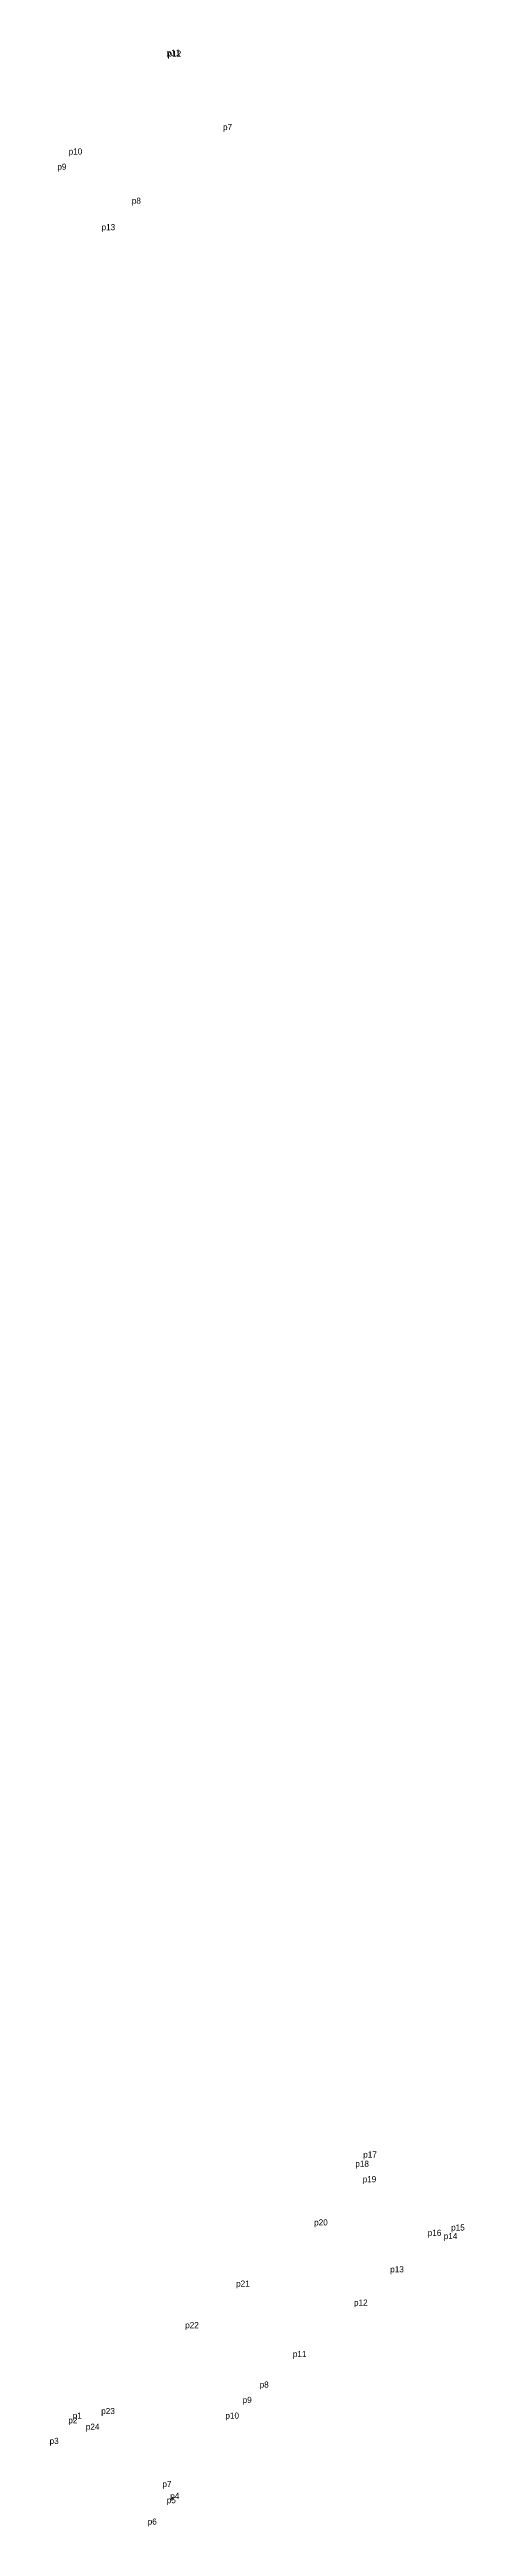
# Model space of a CAD drawing. Extents: x -2 to 54773767, y -1 to 183694297.
# Drawn here: x 551180 to 551302, y 1840757 to 1841488 of the extents above; entities that cross this region are included whole.
import ezdxf

# ---------------------------------------------------------------- set-up
doc = ezdxf.new("R2010")
doc.units = 0
doc.layers.add('Level 12', color=7, linetype='Continuous')
doc.layers.add('Level 7', color=7, linetype='Continuous')

msp = doc.modelspace()

# ---------------------------------------------------------------- texts
at = {"layer": 'Level 12'}
for s, p in [('p11', (551214.424, 1841486.441)), ('p12', (551214.688, 1841486.111)), ('p7', (551231.063, 1841464.455)), ('p10', (551185.483, 1841457.226)), ('p9', (551182.165, 1841452.731)), ('p8', (551204.133, 1841442.696)), ('p13', (551195.192, 1841434.869)), ('p17', (551272.446, 1840865.498)), ('p18', (551270.11, 1840862.776)), ('p19', (551272.28, 1840858.212)), ('p20', (551257.957, 1840845.447)), ('p16', (551291.504, 1840842.372)), ('p15', (551298.409, 1840843.947)), ('p14', (551296.228, 1840841.393)), ('p13', (551280.415, 1840831.592)), ('p21', (551234.924, 1840827.37)), ('p12', (551269.726, 1840821.747)), ('p22', (551219.887, 1840815.086)), ('p11', (551251.674, 1840806.564)), ('p9', (551236.849, 1840793.009)), ('p8', (551241.877, 1840797.543)), ('p2', (551185.394, 1840786.994)), ('p1', (551186.686, 1840788.381)), ('p24', (551190.562, 1840785.088)), ('p23', (551195.104, 1840789.716)), ('p10', (551231.76, 1840788.368)), ('p3', (551179.852, 1840780.886)), ('p7', (551213.168, 1840768.155)), ('p5', (551214.46, 1840763.382)), ('p4', (551215.479, 1840764.658)), ('p6', (551208.826, 1840757.062))]:
    msp.add_text(s, height=1.8, dxfattribs=at).set_placement(p)

# ---------------------------------------------------------------- linework, layer by layer
at = {"layer": 'Level 7'}
for p, q in [((551214.424, 1841486.441), (551214.424, 1841486.441)), ((551214.688, 1841486.111), (551214.688, 1841486.111)), ((551231.063, 1841464.455), (551231.063, 1841464.455)), ((551182.165, 1841452.731), (551182.165, 1841452.731)), ((551185.483, 1841457.226), (551185.483, 1841457.226)), ((551204.133, 1841442.696), (551204.133, 1841442.696)), ((551195.192, 1841434.869), (551195.192, 1841434.869)), ((551270.11, 1840862.776), (551270.11, 1840862.776)), ((551272.446, 1840865.498), (551272.446, 1840865.498)), ((551272.28, 1840858.212), (551272.28, 1840858.212)), ((551257.957, 1840845.447), (551257.957, 1840845.447)), ((551291.504, 1840842.372), (551291.504, 1840842.372)), ((551296.228, 1840841.393), (551296.228, 1840841.393)), ((551298.409, 1840843.947), (551298.409, 1840843.947)), ((551280.415, 1840831.592), (551280.415, 1840831.592)), ((551234.924, 1840827.37), (551234.924, 1840827.37)), ((551219.887, 1840815.086), (551219.887, 1840815.086)), ((551269.726, 1840821.747), (551269.726, 1840821.747)), ((551251.674, 1840806.564), (551251.674, 1840806.564)), ((551236.849, 1840793.009), (551236.849, 1840793.009)), ((551241.877, 1840797.543), (551241.877, 1840797.543)), ((551185.394, 1840786.994), (551185.394, 1840786.994)), ((551186.686, 1840788.381), (551186.686, 1840788.381)), ((551195.104, 1840789.716), (551195.104, 1840789.716)), ((551231.76, 1840788.368), (551231.76, 1840788.368)), ((551179.852, 1840780.886), (551179.852, 1840780.886)), ((551190.562, 1840785.088), (551190.562, 1840785.088)), ((551213.168, 1840768.155), (551213.168, 1840768.155)), ((551215.479, 1840764.658), (551215.479, 1840764.658)), ((551208.826, 1840757.062), (551208.826, 1840757.062)), ((551214.46, 1840763.382), (551214.46, 1840763.382))]:
    msp.add_line(p, q, dxfattribs=at)

msp.set_redraw_order([(e.dxf.handle, doc.entitydb.next_handle()) for e in msp.query("TEXT MTEXT ATTDEF DIMENSION ARC_DIMENSION")])  # texts and dimensions are drawn at this point

doc.saveas('drawing.dxf')
